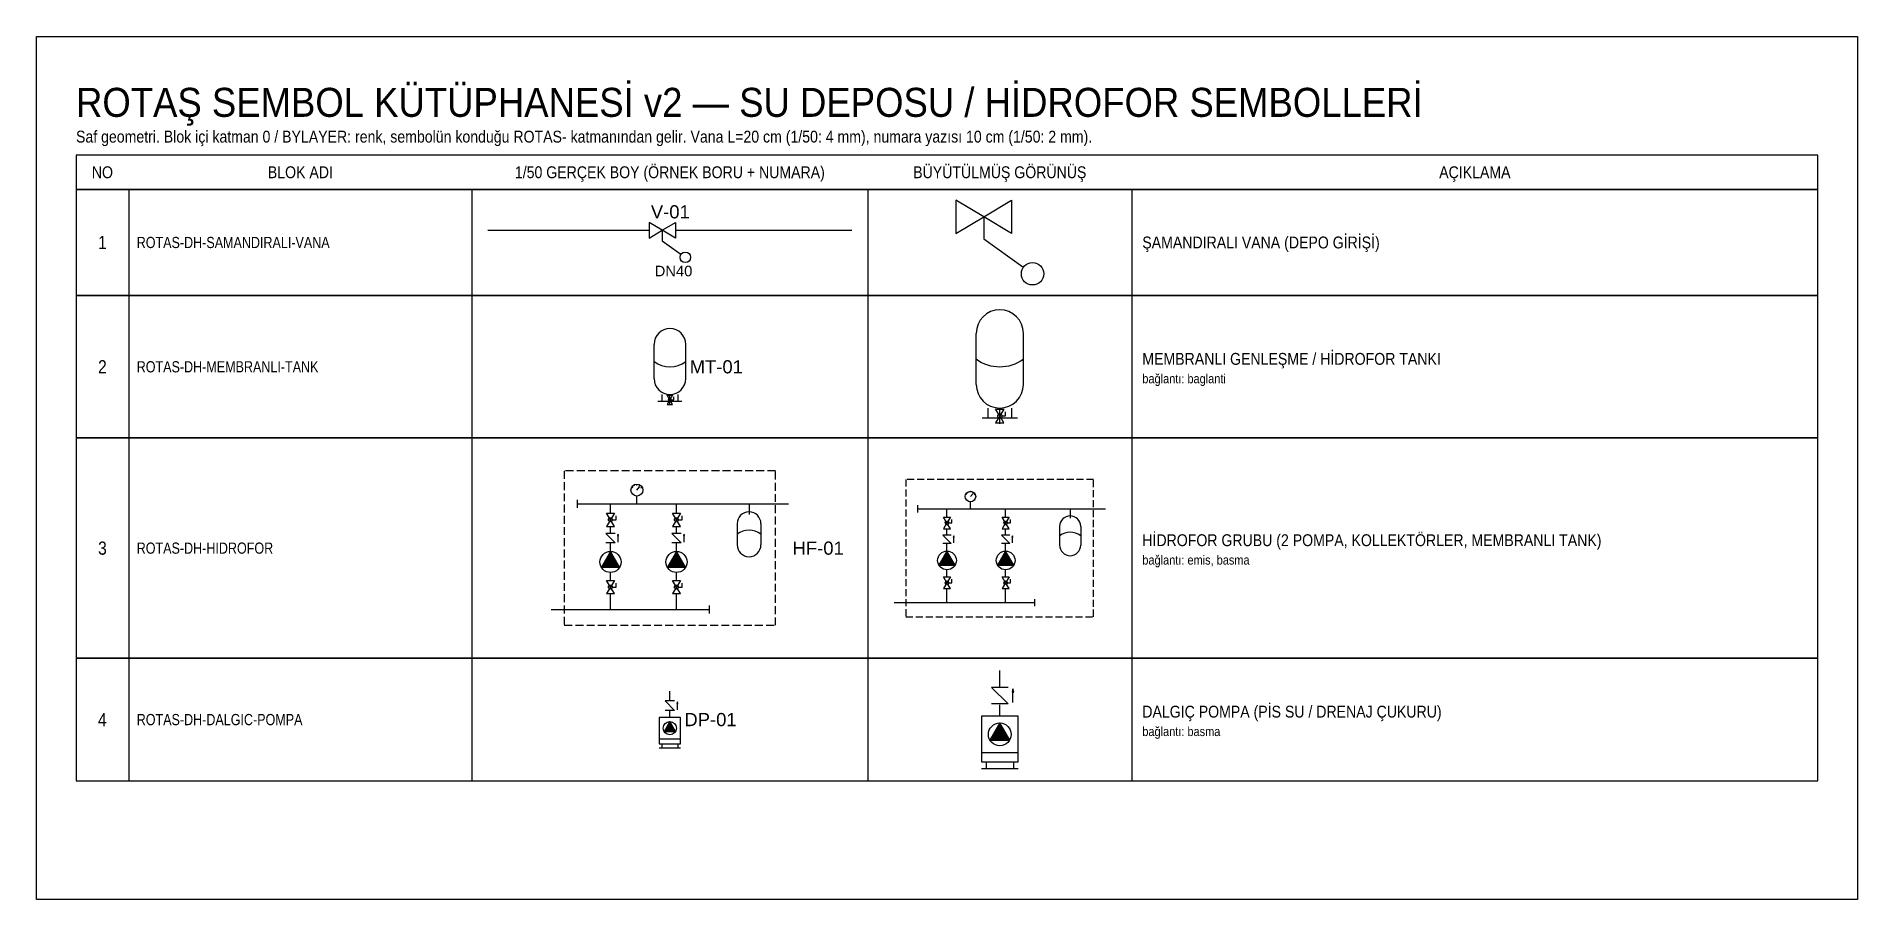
# Model space of a CAD drawing. Header units: centimetres. Extents: x -30 to 10455, y -1638 to 90.
# Drawn here: x 1320 to 2700, y -564 to 90 of the extents above; entities that cross this region are included whole.
import ezdxf
from ezdxf.enums import TextEntityAlignment as Align

# ---------------------------------------------------------------- set-up
doc = ezdxf.new("R2010")
doc.units = ezdxf.units.CM
for name, color, linetype in [('ROTAS-LEJANT-BASLIK', 5, 'Continuous'), ('ROTAS-LEJANT-CERCEVE', 8, 'Continuous'), ('ROTAS-LEJANT-YAZI', 7, 'Continuous'), ('ROTAS-PAFTA', 8, 'Continuous'), ('ROTAS-SEMBOL-CAP', 3, 'Continuous'), ('ROTAS-SEMBOL-NO', 3, 'Continuous'), ('ROTAS-SIHHI-DEPO-HIDROFOR', 150, 'Continuous'), ('ROTAS-SIHHI-SOGUK-SU', 5, 'Continuous')]:
    doc.layers.add(name, color=color, linetype=linetype)
doc.styles.add('ROTAS', font='arial.ttf')

msp = doc.modelspace()

# ---------------------------------------------------------------- texts
at = {"layer": 'ROTAS-LEJANT-BASLIK', "style": 'ROTAS', "width": 0.9}
msp.add_text('ROTAŞ SEMBOL KÜTÜPHANESİ v2 — SU DEPOSU / HİDROFOR SEMBOLLERİ', height=22, dxfattribs=at).set_placement((1350, 40), align=Align.MIDDLE_LEFT)
at = {"layer": 'ROTAS-LEJANT-YAZI', "style": 'ROTAS'}
for s, height, width, p in [('Saf geometri. Blok içi katman 0 / BYLAYER: renk, sembolün konduğu ROTAS- katmanından gelir. Vana L=20 cm (1/50: 4 mm), numara yazısı 10 cm (1/50: 2 mm).', 9, 0.85, (1350, 14)), ('ROTAS-DH-SAMANDIRALI-VANA', 8.5, 0.8, (1396, -66.25)), ('ŞAMANDIRALI VANA (DEPO GİRİŞİ)', 9, 0.85, (2158, -66.25)), ('MEMBRANLI GENLEŞME / HİDROFOR TANKI', 9, 0.85, (2158, -154.5)), ('ROTAS-DH-MEMBRANLI-TANK', 8.5, 0.8, (1396, -160.5)), ('bağlantı: baglanti', 7, 0.85, (2158, -169.5)), ('HİDROFOR GRUBU (2 POMPA, KOLLEKTÖRLER, MEMBRANLI TANK)', 9, 0.85, (2158, -292)), ('ROTAS-DH-HIDROFOR', 8.5, 0.8, (1396, -298)), ('bağlantı: emis, basma', 7, 0.85, (2158, -307)), ('ROTAS-DH-DALGIC-POMPA', 8.5, 0.8, (1396, -428)), ('DALGIÇ POMPA (PİS SU / DRENAJ ÇUKURU)', 9, 0.85, (2158, -422)), ('bağlantı: basma', 7, 0.85, (2158, -437))]:
    msp.add_text(s, height=height, dxfattribs=dict(at, width=width)).set_placement(p, align=Align.MIDDLE_LEFT)
at = {"layer": 'ROTAS-LEJANT-YAZI', "style": 'ROTAS', "width": 0.85}
for s, height, p in [('NO', 9, (1370, -13)), ('BLOK ADI', 9, (1520, -13)), ('1/50 GERÇEK BOY (ÖRNEK BORU + NUMARA)', 9, (1800, -13)), ('BÜYÜTÜLMÜŞ GÖRÜNÜŞ', 9, (2050, -13)), ('AÇIKLAMA', 9, (2410, -13)), ('1', 10, (1370, -66.25)), ('2', 10, (1370, -160.5)), ('3', 10, (1370, -298)), ('4', 10, (1370, -428))]:
    msp.add_text(s, height=height, dxfattribs=at).set_placement(p, align=Align.MIDDLE_CENTER)

# ---------------------------------------------------------------- blocks, each defined once
blk = doc.blocks.new('ROTAS-DH-SAMANDIRALI-VANA')
for p, q in [((0, 0), (0, -8)), ((0, -8), (14, -18))]:
    blk.add_line(p, q)
for points in [[(-10, 6), (-10, -6), (0, 0)], [(10, 6), (10, -6), (0, 0)]]:
    blk.add_lwpolyline(points, close=True)
blk.add_circle((17.5, -20.5), 4)
at = {"style": 'ROTAS'}
for tag, p, height in [('NO', (23.5, -8.25), 10), ('CAP', (23.5, -20.25), 8)]:
    blk.add_attdef(tag, p, '', height=height, dxfattribs=at)
blk = doc.blocks.new('ROTAS-DH-MEMBRANLI-TANK')
for p, q in [((-12, 20), (-12, 46)), ((12, 20), (12, 46)), ((-9, 3), (9, 3)), ((-6, 8), (-6, 3)), ((0, 0), (0, 8)), ((1.05, 4), (2.94, 4)), ((2.94, 4), (2.94, 6.1)), ((6, 8), (6, 3))]:
    blk.add_line(p, q)
for points in [[(-2.1, 7.5), (2.1, 7.5), (0, 4)], [(-2.1, 0.5), (2.1, 0.5), (0, 4)]]:
    blk.add_lwpolyline(points, close=True)
blk.add_circle((0, 4), 1.05)
for centre, radius, start, end in [((0, 46), 12, 0, 180), ((0, 49), 20, 233.1301, 306.8699), ((0, 20), 12, 180, 360)]:
    blk.add_arc(centre, radius, start, end)
at = {"style": 'ROTAS'}
for tag, p, height in [('NO', (14, 30), 10), ('CAP', (14, 18), 8)]:
    blk.add_attdef(tag, p, '', height=height, dxfattribs=at)
blk = doc.blocks.new('ROTAS-DH-HIDROFOR')
h = blk.add_hatch(color=256)
h.dxf.hatch_style = 1
h.paths.add_polyline_path([(-19.2, 57), (-19.6, 55.6), (-18.9, 55.6)])
h = blk.add_hatch(color=256)
h.dxf.hatch_style = 1
h.paths.add_polyline_path([(30.8, 57), (30.4, 55.6), (31.1, 55.6)])
h = blk.add_hatch(color=256)
h.dxf.hatch_style = 1
h.paths.add_polyline_path([(-25, 44), (-31.9, 32), (-18.1, 32)])
h = blk.add_hatch(color=256)
h.dxf.hatch_style = 1
h.paths.add_polyline_path([(25, 44), (18.1, 32), (31.9, 32)])
for p, q in [((-60, 105), (-60, 99)), ((-53, 105), (-59, 105)), ((-44.5, 105), (-50.5, 105)), ((-36, 105), (-42, 105)), ((-27.5, 105), (-33.5, 105)), ((-19, 105), (-25, 105)), ((-10.5, 105), (-16.5, 105)), ((-2, 105), (-8, 105)), ((6.5, 105), (0.5, 105)), ((15, 105), (9, 105)), ((23.5, 105), (17.5, 105)), ((32, 105), (26, 105)), ((40.5, 105), (34.5, 105)), ((49, 105), (43, 105)), ((57.5, 105), (51.5, 105)), ((66, 105), (60, 105)), ((74.5, 105), (68.5, 105)), ((83, 105), (77, 105)), ((91.5, 105), (85.5, 105)), ((100, 105), (94, 105)), ((100, 98.5), (100, 104.5)), ((-60, 96.5), (-60, 90.5)), ((-60, 88), (-60, 82)), ((-50, 77), (-50, 83)), ((-8.1, 92.3), (-8.9, 92.8)), ((-6.8, 93.6), (-7.2, 94.4)), ((-5, 94.1), (-5, 95)), ((-5, 90.5), (-2.8, 93.1)), ((-5, 80), (-5, 86)), ((-3.2, 93.6), (-2.7, 94.4)), ((-1.9, 92.3), (-1.1, 92.8)), ((100, 90), (100, 96)), ((100, 81.5), (100, 87.5)), ((-60, 79.5), (-60, 73.5)), ((-60, 71), (-60, 65)), ((-50, 80), (110, 80)), ((-25, 73), (-25, 80)), ((-20.8, 68), (-20.8, 71)), ((25, 73), (25, 80)), ((29.2, 68), (29.2, 71)), ((80, 80), (80, 72)), ((80, 80), (80, 74)), ((100, 73), (100, 79)), ((100, 64.5), (100, 70.5)), ((-60, 62.5), (-60, 56.5)), ((-21.4, 50.4), (-28.6, 57.6)), ((-21.4, 57.6), (-28.6, 57.6)), ((-25, 58), (-25, 63)), ((-23.5, 68), (-20.8, 68)), ((-19.2, 51), (-19.2, 57)), ((28.6, 50.4), (21.4, 57.6)), ((28.6, 57.6), (21.4, 57.6)), ((25, 58), (25, 63)), ((26.5, 68), (29.2, 68)), ((30.8, 51), (30.8, 57)), ((71, 65), (71, 49)), ((89, 65), (89, 49)), ((100, 56), (100, 62)), ((-60, 54), (-60, 48)), ((-60, 45.5), (-60, 39.5)), ((-21.4, 50.4), (-28.6, 50.4)), ((-25, 44), (-25, 50)), ((28.6, 50.4), (21.4, 50.4)), ((25, 44), (25, 50)), ((100, 47.5), (100, 53.5)), ((100, 39), (100, 45)), ((-60, 37), (-60, 31)), ((-60, 28.5), (-60, 22.5)), ((-25, 22), (-25, 28)), ((25, 22), (25, 28)), ((100, 30.5), (100, 36.5)), ((100, 22), (100, 28)), ((-60, 20), (-60, 14)), ((-23.5, 17), (-20.8, 17)), ((-20.8, 17), (-20.8, 20)), ((26.5, 17), (29.2, 17)), ((29.2, 17), (29.2, 20)), ((100, 13.5), (100, 19.5)), ((-70, 0), (50, 0)), ((-60, 11.5), (-60, 5.5)), ((-60, 3), (-60, -3)), ((-25, 0), (-25, 12)), ((25, 0), (25, 12)), ((50, -3), (50, 3)), ((100, 5), (100, 11)), ((100, -3.5), (100, 2.5)), ((-60, -5.5), (-60, -11.5)), ((-60, -12), (-54, -12)), ((-51.5, -12), (-45.5, -12)), ((-43, -12), (-37, -12)), ((-34.5, -12), (-28.5, -12)), ((-26, -12), (-20, -12)), ((-17.5, -12), (-11.5, -12)), ((-9, -12), (-3, -12)), ((-0.5, -12), (5.5, -12)), ((8, -12), (14, -12)), ((16.5, -12), (22.5, -12)), ((25, -12), (31, -12)), ((33.5, -12), (39.5, -12)), ((42, -12), (48, -12)), ((50.5, -12), (56.5, -12)), ((59, -12), (65, -12)), ((67.5, -12), (73.5, -12)), ((76, -12), (82, -12)), ((84.5, -12), (90.5, -12)), ((93, -12), (99, -12)), ((100, -12), (100, -6))]:
    blk.add_line(p, q)
for points in [[(-28, 73), (-22, 73), (-25, 68)], [(22, 73), (28, 73), (25, 68)], [(-28, 63), (-22, 63), (-25, 68)], [(-19.2, 57), (-19.6, 55.6), (-18.9, 55.6)], [(22, 63), (28, 63), (25, 68)], [(30.8, 57), (30.4, 55.6), (31.1, 55.6)], [(-25, 44), (-31.9, 32), (-18.1, 32)], [(25, 44), (18.1, 32), (31.9, 32)], [(-28, 22), (-22, 22), (-25, 17)], [(-28, 12), (-22, 12), (-25, 17)], [(22, 22), (28, 22), (25, 17)], [(22, 12), (28, 12), (25, 17)]]:
    blk.add_lwpolyline(points, close=True)
for centre, radius in [((-5, 90.5), 4.5), ((-25, 68), 1.5), ((25, 68), 1.5), ((-25, 36), 8), ((25, 36), 8), ((-25, 17), 1.5), ((25, 17), 1.5)]:
    blk.add_circle(centre, radius)
for centre, radius, start, end in [((80, 65), 9, 360, 540), ((80, 45), 15, 413.1301, 486.8699), ((80, 49), 9, 180, 360)]:
    blk.add_arc(centre, radius, start, end)
at = {"style": 'ROTAS'}
for tag, p, height in [('NO', (112, 47.5), 10), ('CAP', (112, 35.5), 8)]:
    blk.add_attdef(tag, p, '', height=height, dxfattribs=at)
blk = doc.blocks.new('ROTAS-DH-DALGIC-POMPA')
h = blk.add_hatch(color=256)
h.dxf.hatch_style = 1
h.paths.add_polyline_path([(5.76, 32), (5.4, 30.56), (6.12, 30.56)])
h = blk.add_hatch(color=256)
h.dxf.hatch_style = 1
h.paths.add_polyline_path([(0, 17), (-4.33, 9.5), (4.33, 9.5)])
for p, q in [((0, 33), (0, 40)), ((3.6, 25.4), (-3.6, 32.6)), ((3.6, 32.6), (-3.6, 32.6)), ((5.76, 26), (5.76, 32)), ((3.6, 25.4), (-3.6, 25.4)), ((0, 20), (0, 25)), ((-8, 4), (8, 4)), ((-6, 0), (-6, -3)), ((6, 0), (6, -3)), ((-8, -3), (8, -3))]:
    blk.add_line(p, q)
for points in [[(5.76, 32), (5.4, 30.56), (6.12, 30.56)], [(-8, 0), (8, 0), (8, 20), (-8, 20)], [(0, 17), (-4.33, 9.5), (4.33, 9.5)]]:
    blk.add_lwpolyline(points, close=True)
blk.add_circle((0, 12), 5)
at = {"style": 'ROTAS'}
for tag, p, height in [('NO', (10, 19.5), 10), ('CAP', (10, 7.5), 8)]:
    blk.add_attdef(tag, p, '', height=height, dxfattribs=at)

# ---------------------------------------------------------------- linework, layer by layer
at = {"layer": 'ROTAS-LEJANT-CERCEVE'}
for p, q in [((1390, -26), (1390, -106.5)), ((1650, -26), (1650, -106.5)), ((1950, -26), (1950, -106.5)), ((2150, -26), (2150, -106.5)), ((1390, -106.5), (1390, -214.5)), ((1650, -106.5), (1650, -214.5)), ((1950, -106.5), (1950, -214.5)), ((2150, -106.5), (2150, -214.5)), ((1390, -214.5), (1390, -381.5)), ((1650, -214.5), (1650, -381.5)), ((1950, -214.5), (1950, -381.5)), ((2150, -214.5), (2150, -381.5)), ((1390, -381.5), (1390, -474.5)), ((1650, -381.5), (1650, -474.5)), ((1950, -381.5), (1950, -474.5)), ((2150, -381.5), (2150, -474.5))]:
    msp.add_line(p, q, dxfattribs=at)
for points in [[(1350, -26), (2670, -26), (2670, 0), (1350, 0)], [(1350, -106.5), (2670, -106.5), (2670, -26), (1350, -26)], [(1350, -214.5), (2670, -214.5), (2670, -106.5), (1350, -106.5)], [(1350, -381.5), (2670, -381.5), (2670, -214.5), (1350, -214.5)], [(1350, -474.5), (2670, -474.5), (2670, -381.5), (1350, -381.5)]]:
    msp.add_lwpolyline(points, close=True, dxfattribs=at)
at = {"layer": 'ROTAS-PAFTA'}
msp.add_lwpolyline([(1320, 90), (2700, 90), (2700, -564.5), (1320, -564.5)], close=True, dxfattribs=at)
at = {"layer": 'ROTAS-SIHHI-SOGUK-SU'}
for p, q in [((1662, -57), (1784.25, -57)), ((1804.25, -57), (1938, -57))]:
    msp.add_line(p, q, dxfattribs=at)

# ---------------------------------------------------------------- block references
at = {"layer": 'ROTAS-SIHHI-DEPO-HIDROFOR'}
ref = msp.add_blockref('ROTAS-DH-SAMANDIRALI-VANA', (1794.25, -57), dxfattribs=at)
ref.add_attrib('NO', 'V-01', (1785.6, -48), dxfattribs={"layer": 'ROTAS-SEMBOL-NO', "height": 10, "style": 'ROTAS'})
ref.add_attrib('CAP', 'DN40', (1788.48, -91.9), dxfattribs={"layer": 'ROTAS-SEMBOL-CAP', "height": 8, "style": 'ROTAS'})
for name, p, xscale, yscale in [('ROTAS-DH-SAMANDIRALI-VANA', (2037.86, -46.72), 2.111475409836066, 2.111475409836066), ('ROTAS-DH-MEMBRANLI-TANK', (2050, -203.7), 1.4896551724137932, 1.4896551724137932), ('ROTAS-DH-HIDROFOR', (2032.22, -339.33), 0.8888888888888888, 0.8888888888888888), ('ROTAS-DH-DALGIC-POMPA', (2050, -460.01), 1.730232558139535, 1.730232558139535)]:
    msp.add_blockref(name, p, dxfattribs=dict(at, xscale=xscale, yscale=yscale))
ref = msp.add_blockref('ROTAS-DH-MEMBRANLI-TANK', (1800, -189.5), dxfattribs=at)
ref.add_attrib('NO', 'MT-01', (1815, -165.5), dxfattribs={"layer": 'ROTAS-SEMBOL-NO', "height": 10, "style": 'ROTAS'})
ref = msp.add_blockref('ROTAS-DH-HIDROFOR', (1780, -344.5), dxfattribs=at)
ref.add_attrib('NO', 'HF-01', (1893, -303), dxfattribs={"layer": 'ROTAS-SEMBOL-NO', "height": 10, "style": 'ROTAS'})
ref = msp.add_blockref('ROTAS-DH-DALGIC-POMPA', (1800, -446.5), dxfattribs=at)
ref.add_attrib('NO', 'DP-01', (1811, -433), dxfattribs={"layer": 'ROTAS-SEMBOL-NO', "height": 10, "style": 'ROTAS'})

msp.set_redraw_order([(e.dxf.handle, doc.entitydb.next_handle()) for e in msp.query("TEXT MTEXT ATTDEF DIMENSION ARC_DIMENSION")])  # texts and dimensions are drawn at this point

doc.saveas('drawing.dxf')
